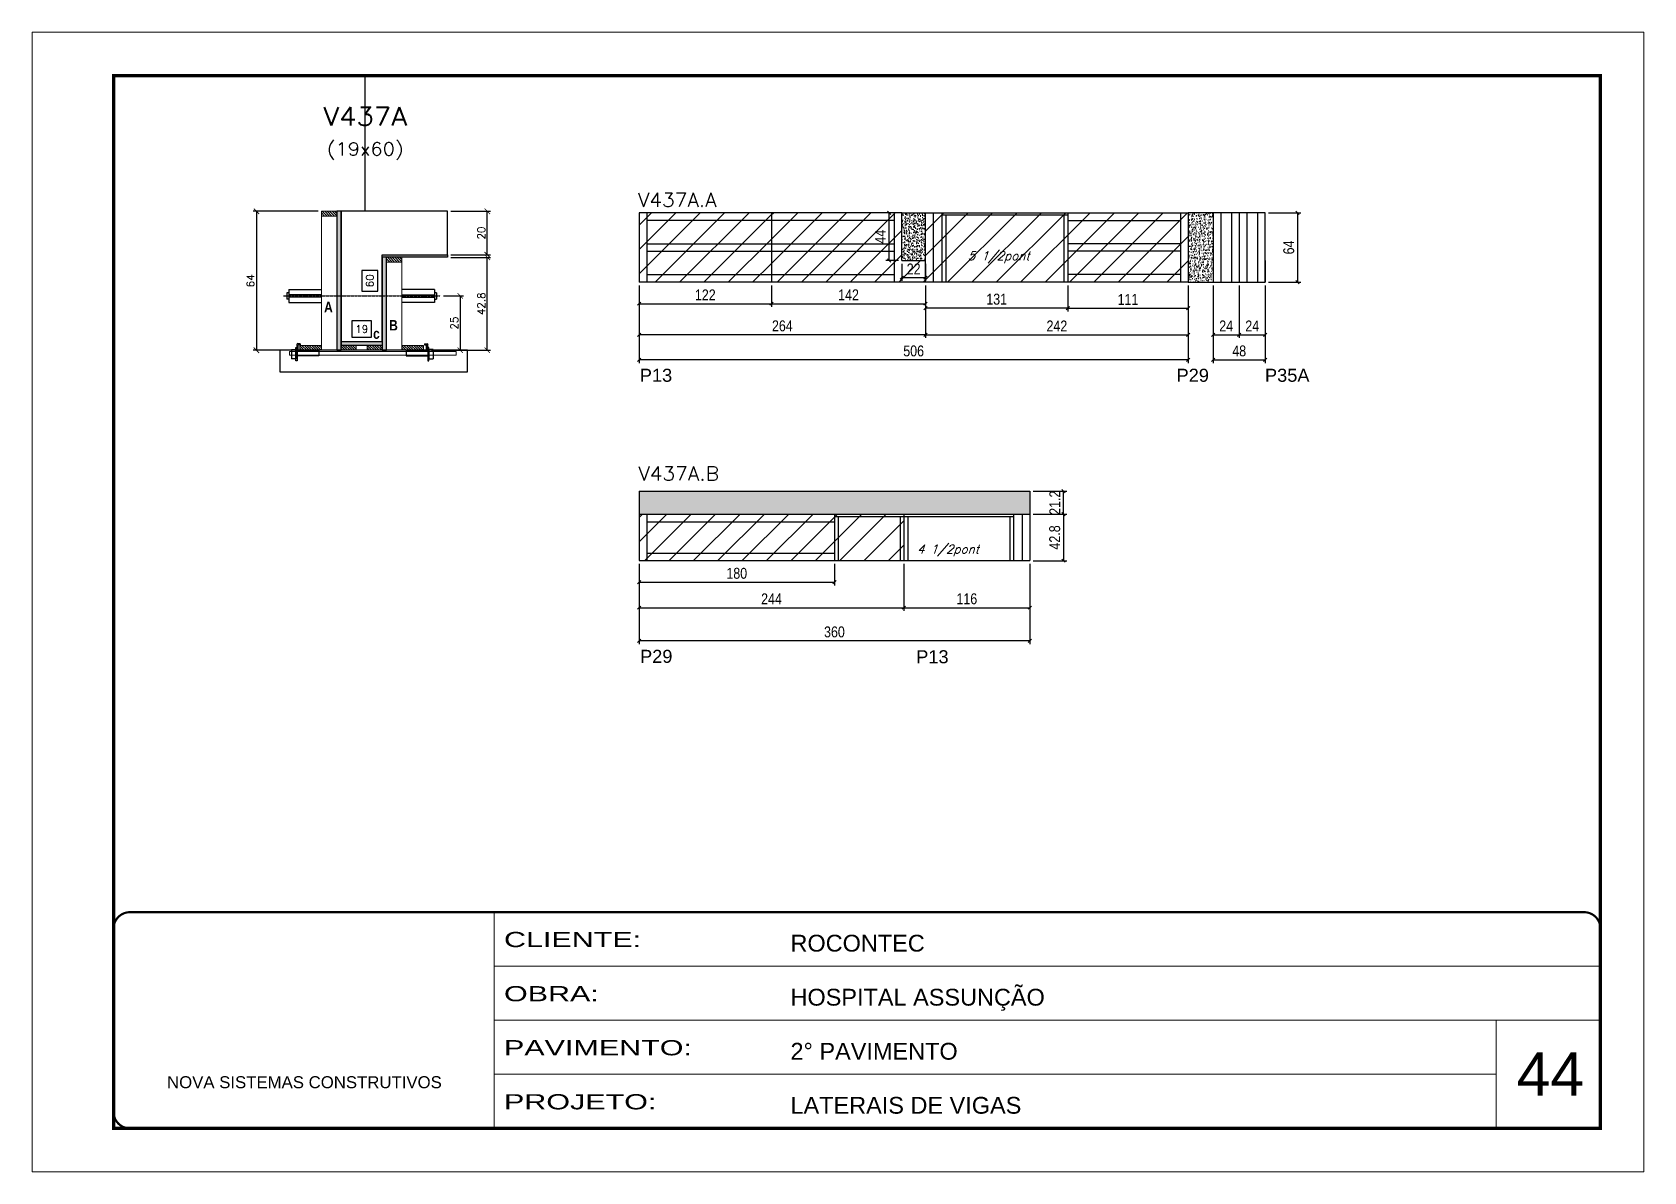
# Model space of a CAD drawing. Extents: x 137137 to 143418, y 10464 to 34486.
# Drawn here: x 141892 to 143377, y 21950 to 23000 of the extents above; entities that cross this region are included whole.
import ezdxf
from ezdxf.enums import TextEntityAlignment as Align

# ---------------------------------------------------------------- set-up
doc = ezdxf.new("R2010")
doc.units = 0
for name, pattern in [('CONTINUO', [0]), ('DASHED', [0.75, 0.5, -0.25]), ('HIDDEN', [0.375, 0.25, -0.125])]:
    doc.linetypes.add(name, pattern=pattern)
for name, color, linetype in [('5', 5, 'Continuous'), ('barrote', 251, 'Continuous'), ('COTA', 241, 'Continuous'), ('Cota Seção (2x)', 4, 'Continuous'), ('detalhes', 4, 'Continuous'), ('Painéis', 200, 'Continuous'), ('presilha', 1, 'Continuous'), ('Reaproveitamento', 251, 'Continuous'), ('SARR_2.2x7', 40, 'Continuous'), ('SARR_3.5x7', 81, 'Continuous'), ('TENSOR', 3, 'Continuous'), ('texto', 7, 'Continuous'), ('Texto de Titulo', 7, 'Continuous'), ('Texto Qtd Sarr', 242, 'Continuous')]:
    doc.layers.add(name, color=color, linetype=linetype)
for name, color, linetype, lineweight in [('CARIMBO', 255, 'Continuous', 9), ('CONCRETO', 251, 'Continuous', 25), ('Folhas', 255, 'Continuous', 9), ('Hachura', 251, 'Continuous', 9), ('Madeira', 126, 'Continuous', 18), ('SARRAFO DE PRESSAO', 251, 'DASHED', 9), ('SCO-___-LAJ', 2, 'Continuous', 0), ('Texto Seção', 7, 'Continuous', 15)]:
    doc.layers.add(name, color=color, linetype=linetype, lineweight=lineweight)
doc.styles.add('ARIAL', font='arial.ttf')
doc.styles.add('COTA TECNICA', font='techl___.ttf', dxfattribs={"height": 10})
doc.styles.add('REGUA-120', font='ROMANS.shx', dxfattribs={"height": 15})
doc.styles.add('Romans', font='romans.shx')
doc.styles.get("Standard").update_dxf_attribs({"font": 'arial.ttf'})
doc.styles.add('TECNICA', font='techb___.ttf', dxfattribs={"height": 10})
doc.styles.add('Tecnologia', font='')
doc.styles.get('Tecnologia').set_extended_font_data('Forgotten Futurist')
doc.dimstyles.new('Cota Seção (2x)', dxfattribs={"dimtxt": 7, "dimasz": 5, "dimexe": 3, "dimexo": 3, "dimgap": 2, "dimtad": 3, "dimdec": 1, "dimlfac": 0.5, "dimzin": 12, "dimdsep": 46, "dimtxsty": 'Romans', "dimblk": 'ARCHTICK', "dimcen": 0, "dimclrd": 4, "dimclre": 4, "dimclrt": 1, "dimadec": 1, "dimazin": 3, "dimtfac": 1, "dimtdec": 1, "dimtmove": 0, "dimatfit": 3, "dimldrblk": 'OBLIQUE', "dimfxl": 1, "dimtolj": 1, "dimtzin": 12, "dimarcsym": 0})
doc.dimstyles.new('Cota Seção interna', dxfattribs={"dimtxt": 7, "dimasz": 6, "dimexe": 0.18, "dimexo": 2, "dimgap": -4, "dimtad": 3, "dimdec": 1, "dimlfac": 0.5, "dimzin": 12, "dimdsep": 46, "dimtxsty": 'Romans', "dimblk": 'ARCHTICK', "dimcen": 0.09, "dimse1": 1, "dimse2": 1, "dimsd1": 1, "dimsd2": 1, "dimclrd": 180, "dimclre": 5, "dimclrt": 1, "dimadec": 0, "dimazin": 3, "dimtfac": 1, "dimtdec": 1, "dimtofl": 0, "dimtmove": 0, "dimatfit": 3, "dimldrblk": 'ARCHTICK', "dimfxl": 1, "dimtolj": 1, "dimtzin": 0, "dimarcsym": 0})
doc.dimstyles.new('PAINEL', dxfattribs={"dimtxt": 10, "dimasz": 3, "dimexe": 3, "dimexo": 3, "dimgap": 3, "dimtad": 1, "dimdec": 1, "dimzin": 12, "dimdsep": 46, "dimtxsty": 'COTA TECNICA', "dimblk1": 'OBLIQUE', "dimblk2": 'OBLIQUE', "dimsah": 1, "dimcen": 0.9, "dimclrd": 4, "dimclre": 4, "dimclrt": 240, "dimadec": 1, "dimazin": 3, "dimtfac": 1, "dimtdec": 1, "dimtmove": 0, "dimatfit": 3, "dimfxl": 1, "dimtolj": 1, "dimtzin": 12, "dimarcsym": 0})
pattern_1 = [(50, (8985.9093, -8276.7037), (5.46554007, -0.47817257), [0.5715, -6.2865]), (355, (8985.9093, -8276.7037), (-1.05730264, 5.73170536), [0.4572, -5.02921753]), (100.4514447, (8986.365, -8276.7435), (4.40823741, 5.25353256), [0.48570026, -5.34270734]), (46.1842, (8985.909, -8275.18), (8.13237123, -1.26126984), [0.85725, -9.42975]), (96.6355576, (8986.587, -8275.285), (7.122124, 7.42278374), [0.7285507, -8.01406824]), (351.184151, (8985.909, -8275.18), (7.122124, 7.42278374), [0.685799, -7.54379196]), (21, (8986.6713, -8275.5607), (4.54843174, -3.06795595), [0.5715, -6.2865]), (326, (8986.6713, -8275.5607), (1.85406085, 5.52563898), [0.4572, -5.0292]), (71.451445, (8987.0504, -8275.8163), (6.40249258, 2.45768307), [0.48570026, -5.34269813]), (37.5, (8985.9093, -8276.7037), (0.092658098, 2.536651166), [0, -4.96824, 0, -5.1054, 0, -5.04825]), (7.5, (8985.9093, -8276.7037), (2.004589875, 3.005417245), [0, -2.91084, 0, -4.85394, 0, -1.92405]), (327.5, (8984.21, -8276.7037), (4.067717855, -0.17186232), [0, -1.905, 0, -5.9436, 0, -7.8867]), (317.5, (8983.448, -8276.7037), (4.44387544, 0.76279473), [0, -2.4765, 0, -3.94716, 0, -5.6007])]
pattern_2 = [(45, (17635.263, -9272.935), (-11.2253202, 11.2253202), [])]

msp = doc.modelspace()

# ---------------------------------------------------------------- texts
at = {"layer": '5', "linetype": 'Continuous'}
for s, p in [('P13', (142452.16, 22677.93)), ('P29', (142946.77, 22677.93)), ('P35A', (143028.26, 22677.93)), ('P29', (142452.4, 22418.96)), ('P13', (142706.87, 22418.58))]:
    msp.add_text(s, height=12, rotation=359.99996, dxfattribs=at).set_placement(p)
at = {"layer": 'CARIMBO', "style": 'ARIAL'}
msp.add_text('44', height=40, dxfattribs=at).set_placement((143260.15, 22020.17))
at = {"layer": 'detalhes', "style": 'TECNICA'}
for s, p in [('A', (142161.26, 22742.06)), ('c', (142206.38, 22717.52)), ('B', (142221.22, 22725.21))]:
    msp.add_text(s, height=9.6, dxfattribs=at).set_placement(p)
at = {"layer": 'texto', "color": 2, "char_height": 8, "attachment_point": 5, "style": 'Romans'}
for s, insert in [('{\\Q19;\\C256;5 1/2pont}', (142782.85, 22792.71)), ('{\\Q19;\\C256;4 1/2pont}', (142736.14, 22522.47))]:
    msp.add_mtext(s, dxfattribs=dict(at, insert=insert))
at = {"layer": 'Texto Seção', "style": 'REGUA-120', "width": 1.05}
for s, p in [('V437A.A', (142450.39, 22839.01)), ('V437A.B', (142450.8, 22586.87))]:
    msp.add_text(s, height=13, dxfattribs=at).set_placement(p)

# ---------------------------------------------------------------- blocks, each defined once
blk = doc.blocks.new('9999999999')
at = {"color": 30, "linetype": 'CONTINUO'}
for p, q in [((98564.6, 34230.2), (98564.6, 34429.4)), ((98564.6, 34379.6), (99584, 34379.6)), ((98564.6, 34329.8), (99488, 34329.8)), ((99584, 34329.8), (99488, 34329.8)), ((99488, 34329.8), (99488, 34230.2)), ((98564.6, 34280), (99488, 34280))]:
    blk.add_line(p, q, dxfattribs=at)
at = {"color": 30, "linetype": 'CONTINUO', "const_width": 2}
blk.add_lwpolyline([(99584, 34230.2), (99584, 34414.4, 0.414214), (99569, 34429.4), (98229, 34429.4, 0.414214), (98214, 34414.4), (98214, 34245.2, 0.414214), (98229, 34230.2), (99584, 34230.2)], format="xyb", dxfattribs=at)
at = {"layer": 'Folhas'}
blk.add_lwpolyline([(98139, 34190.2), (99624, 34190.2), (99624, 35240.2), (98139, 35240.2)], close=True, dxfattribs=at)
at = {"layer": 'Folhas', "color": 30, "const_width": 3}
blk.add_lwpolyline([(98214, 34230.2), (99584, 34230.2), (99584, 35200.2), (98214, 35200.2)], close=True, dxfattribs=at)
at = {"color": 7, "linetype": 'Continuous', "ltscale": 5, "style": 'ARIAL'}
for s, height, p in [('ROCONTEC', 15.48, (98837.7, 34393.1)), ('HOSPITAL ASSUNÇÃO', 15.483, (98837.7, 34343.3)), ('2° PAVIMENTO', 15.483, (98837.7, 34293.5)), ('NOVA SISTEMAS CONSTRUTIVOS', 11.059, (98263.2, 34267.2)), ('LATERAIS DE VIGAS', 15.483, (98837.7, 34243.7))]:
    blk.add_text(s, height=height, dxfattribs=at).set_placement(p)
at = {"layer": 'Folhas', "color": 7, "style": 'Tecnologia', "width": 1.5}
for s, p in [('CLIENTE:', (98573.7, 34397.2)), ('OBRA:', (98573.7, 34347.3)), ('PAVIMENTO:', (98573.7, 34297.5)), ('PROJETO:', (98573.7, 34247.7))]:
    blk.add_text(s, height=14, dxfattribs=at).set_placement(p)
blk = doc.blocks.new('_Oblique')
at = {"color": 0, "linetype": 'ByBlock', "lineweight": -2}
blk.add_line((-0.5, -0.5), (0.5, 0.5), dxfattribs=at)
blk = doc.blocks.new('*D1517')
at = {"layer": 'COTA', "color": 4, "linetype": 'ByBlock', "lineweight": -2, "transparency": 16777216}
for p, q in [((142451.5, 22766.7), (142451.5, 22718.3)), ((142715.5, 22766.7), (142715.5, 22718.3)), ((142715.5, 22721.3), (142451.5, 22721.3))]:
    blk.add_line(p, q, dxfattribs=at)
at = {"layer": 'Defpoints', "color": 0, "linetype": 'ByBlock', "transparency": 16777216}
for p in [(142451.5, 22769.7), (142715.5, 22769.7), (142451.5, 22721.3)]:
    blk.add_point(p, dxfattribs=at)
at = {"layer": 'COTA', "color": 4, "linetype": 'ByBlock', "lineweight": -2, "transparency": 16777216, "xscale": 3, "yscale": 3, "zscale": 3, "rotation": 180}
blk.add_blockref('_Oblique', (142451.5, 22721.3), dxfattribs=at)
at = {"layer": 'COTA', "color": 4, "linetype": 'ByBlock', "lineweight": -2, "transparency": 16777216, "xscale": 3, "yscale": 3, "zscale": 3}
blk.add_blockref('_Oblique', (142715.5, 22721.3), dxfattribs=at)
at = {"layer": 'COTA', "color": 240, "linetype": 'ByBlock', "transparency": 16777216, "insert": (142583.5, 22729.4), "char_height": 10, "attachment_point": 5, "style": 'COTA TECNICA'}
blk.add_mtext('\\A1;264', dxfattribs=at)
blk = doc.blocks.new('*D1518')
at = {"layer": 'COTA', "color": 4, "linetype": 'ByBlock', "lineweight": -2, "transparency": 16777216}
for p, q in [((142715.5, 22766.7), (142715.5, 22718.3)), ((142957.5, 22766.7), (142957.5, 22718.3)), ((142715.5, 22721.3), (142957.5, 22721.3))]:
    blk.add_line(p, q, dxfattribs=at)
at = {"layer": 'Defpoints', "color": 0, "linetype": 'ByBlock', "transparency": 16777216}
for p in [(142715.5, 22769.7), (142957.5, 22769.7), (142957.5, 22721.3)]:
    blk.add_point(p, dxfattribs=at)
at = {"layer": 'COTA', "color": 4, "linetype": 'ByBlock', "lineweight": -2, "transparency": 16777216, "xscale": 3, "yscale": 3, "zscale": 3, "rotation": 180}
blk.add_blockref('_Oblique', (142715.5, 22721.3), dxfattribs=at)
at = {"layer": 'COTA', "color": 4, "linetype": 'ByBlock', "lineweight": -2, "transparency": 16777216, "xscale": 3, "yscale": 3, "zscale": 3}
blk.add_blockref('_Oblique', (142957.5, 22721.3), dxfattribs=at)
at = {"layer": 'COTA', "color": 240, "linetype": 'ByBlock', "transparency": 16777216, "insert": (142836.5, 22729.4), "char_height": 10, "attachment_point": 5, "style": 'COTA TECNICA'}
blk.add_mtext('\\A1;242', dxfattribs=at)
blk = doc.blocks.new('*D1519')
at = {"layer": 'COTA', "color": 4, "linetype": 'ByBlock', "lineweight": -2, "transparency": 16777216}
for p, q in [((142980.5, 22766.7), (142980.5, 22695.2)), ((143028.5, 22766.7), (143028.5, 22695.2)), ((142980.5, 22698.2), (143028.5, 22698.2))]:
    blk.add_line(p, q, dxfattribs=at)
at = {"layer": 'Defpoints', "color": 0, "linetype": 'ByBlock', "transparency": 16777216}
for p in [(142980.5, 22769.7), (143028.5, 22769.7), (143028.5, 22698.2)]:
    blk.add_point(p, dxfattribs=at)
at = {"layer": 'COTA', "color": 4, "linetype": 'ByBlock', "lineweight": -2, "transparency": 16777216, "xscale": 3, "yscale": 3, "zscale": 3, "rotation": 180}
blk.add_blockref('_Oblique', (142980.5, 22698.2), dxfattribs=at)
at = {"layer": 'COTA', "color": 4, "linetype": 'ByBlock', "lineweight": -2, "transparency": 16777216, "xscale": 3, "yscale": 3, "zscale": 3}
blk.add_blockref('_Oblique', (143028.5, 22698.2), dxfattribs=at)
at = {"layer": 'COTA', "color": 240, "linetype": 'ByBlock', "transparency": 16777216, "insert": (143004.5, 22706.3), "char_height": 10, "attachment_point": 5, "style": 'COTA TECNICA'}
blk.add_mtext('\\A1;48', dxfattribs=at)
blk = doc.blocks.new('*D1520')
at = {"layer": 'COTA', "color": 4, "linetype": 'ByBlock', "lineweight": -2, "transparency": 16777216}
for p, q in [((142451.5, 22766.7), (142451.5, 22746.9)), ((142573.5, 22766.7), (142573.5, 22746.9)), ((142451.5, 22749.9), (142573.5, 22749.9))]:
    blk.add_line(p, q, dxfattribs=at)
at = {"layer": 'Defpoints', "color": 0, "linetype": 'ByBlock', "transparency": 16777216}
for p in [(142451.5, 22769.7), (142573.5, 22769.7), (142573.5, 22749.9)]:
    blk.add_point(p, dxfattribs=at)
at = {"layer": 'COTA', "color": 4, "linetype": 'ByBlock', "lineweight": -2, "transparency": 16777216, "xscale": 3, "yscale": 3, "zscale": 3, "rotation": 180}
blk.add_blockref('_Oblique', (142451.5, 22749.9), dxfattribs=at)
at = {"layer": 'COTA', "color": 4, "linetype": 'ByBlock', "lineweight": -2, "transparency": 16777216, "xscale": 3, "yscale": 3, "zscale": 3}
blk.add_blockref('_Oblique', (142573.5, 22749.9), dxfattribs=at)
at = {"layer": 'COTA', "color": 240, "linetype": 'ByBlock', "transparency": 16777216, "insert": (142512.5, 22758), "char_height": 10, "attachment_point": 5, "style": 'COTA TECNICA'}
blk.add_mtext('\\A1;122', dxfattribs=at)
blk = doc.blocks.new('*D1521')
at = {"layer": 'COTA', "color": 4, "linetype": 'ByBlock', "lineweight": -2, "transparency": 16777216}
for p, q in [((142573.5, 22766.7), (142573.5, 22746.9)), ((142715.5, 22766.7), (142715.5, 22746.9)), ((142573.5, 22749.9), (142715.5, 22749.9))]:
    blk.add_line(p, q, dxfattribs=at)
at = {"layer": 'Defpoints', "color": 0, "linetype": 'ByBlock', "transparency": 16777216}
for p in [(142573.5, 22769.7), (142715.5, 22769.7), (142715.5, 22749.9)]:
    blk.add_point(p, dxfattribs=at)
at = {"layer": 'COTA', "color": 4, "linetype": 'ByBlock', "lineweight": -2, "transparency": 16777216, "xscale": 3, "yscale": 3, "zscale": 3, "rotation": 180}
blk.add_blockref('_Oblique', (142573.5, 22749.9), dxfattribs=at)
at = {"layer": 'COTA', "color": 4, "linetype": 'ByBlock', "lineweight": -2, "transparency": 16777216, "xscale": 3, "yscale": 3, "zscale": 3}
blk.add_blockref('_Oblique', (142715.5, 22749.9), dxfattribs=at)
at = {"layer": 'COTA', "color": 240, "linetype": 'ByBlock', "transparency": 16777216, "insert": (142644.5, 22758), "char_height": 10, "attachment_point": 5, "style": 'COTA TECNICA'}
blk.add_mtext('\\A1;142', dxfattribs=at)
blk = doc.blocks.new('*D1522')
at = {"layer": 'COTA', "color": 4, "linetype": 'ByBlock', "lineweight": -2, "transparency": 16777216}
for p, q in [((142846.5, 22766.7), (142846.5, 22742.8)), ((142957.5, 22766.7), (142957.5, 22742.8)), ((142846.5, 22745.8), (142957.5, 22745.8))]:
    blk.add_line(p, q, dxfattribs=at)
at = {"layer": 'Defpoints', "color": 0, "linetype": 'ByBlock', "transparency": 16777216}
for p in [(142846.5, 22769.7), (142957.5, 22769.7), (142957.5, 22745.8)]:
    blk.add_point(p, dxfattribs=at)
at = {"layer": 'COTA', "color": 4, "linetype": 'ByBlock', "lineweight": -2, "transparency": 16777216, "xscale": 3, "yscale": 3, "zscale": 3, "rotation": 180}
blk.add_blockref('_Oblique', (142846.5, 22745.8), dxfattribs=at)
at = {"layer": 'COTA', "color": 4, "linetype": 'ByBlock', "lineweight": -2, "transparency": 16777216, "xscale": 3, "yscale": 3, "zscale": 3}
blk.add_blockref('_Oblique', (142957.5, 22745.8), dxfattribs=at)
at = {"layer": 'COTA', "color": 240, "linetype": 'ByBlock', "transparency": 16777216, "insert": (142902, 22753.8), "char_height": 10, "attachment_point": 5, "style": 'COTA TECNICA'}
blk.add_mtext('\\A1;111', dxfattribs=at)
blk = doc.blocks.new('*D1523')
at = {"layer": 'COTA', "color": 4, "linetype": 'ByBlock', "lineweight": -2, "transparency": 16777216}
for p, q in [((142715.5, 22766.7), (142715.5, 22742.8)), ((142846.5, 22766.7), (142846.5, 22742.8)), ((142846.5, 22745.8), (142715.5, 22745.8))]:
    blk.add_line(p, q, dxfattribs=at)
at = {"layer": 'Defpoints', "color": 0, "linetype": 'ByBlock', "transparency": 16777216}
for p in [(142715.5, 22769.7), (142846.5, 22769.7), (142715.5, 22745.8)]:
    blk.add_point(p, dxfattribs=at)
at = {"layer": 'COTA', "color": 4, "linetype": 'ByBlock', "lineweight": -2, "transparency": 16777216, "xscale": 3, "yscale": 3, "zscale": 3, "rotation": 180}
blk.add_blockref('_Oblique', (142715.5, 22745.8), dxfattribs=at)
at = {"layer": 'COTA', "color": 4, "linetype": 'ByBlock', "lineweight": -2, "transparency": 16777216, "xscale": 3, "yscale": 3, "zscale": 3}
blk.add_blockref('_Oblique', (142846.5, 22745.8), dxfattribs=at)
at = {"layer": 'COTA', "color": 240, "linetype": 'ByBlock', "transparency": 16777216, "insert": (142781, 22754), "char_height": 10, "attachment_point": 5, "style": 'COTA TECNICA'}
blk.add_mtext('\\A1;131', dxfattribs=at)
blk = doc.blocks.new('*D1729')
at = {"layer": 'COTA', "color": 4, "linetype": 'ByBlock', "lineweight": -2, "transparency": 16777216}
for p, q in [((142693.5, 22786.7), (142693.5, 22770.9)), ((142715.5, 22786.7), (142715.5, 22770.9)), ((142693.5, 22773.9), (142715.5, 22773.9))]:
    blk.add_line(p, q, dxfattribs=at)
at = {"layer": 'Defpoints', "color": 0, "linetype": 'ByBlock', "transparency": 16777216}
for p in [(142693.5, 22789.7), (142715.5, 22789.7), (142715.5, 22773.9)]:
    blk.add_point(p, dxfattribs=at)
at = {"layer": 'COTA', "color": 4, "linetype": 'ByBlock', "lineweight": -2, "transparency": 16777216, "xscale": 3, "yscale": 3, "zscale": 3, "rotation": 180}
blk.add_blockref('_Oblique', (142693.5, 22773.9), dxfattribs=at)
at = {"layer": 'COTA', "color": 4, "linetype": 'ByBlock', "lineweight": -2, "transparency": 16777216, "xscale": 3, "yscale": 3, "zscale": 3}
blk.add_blockref('_Oblique', (142715.5, 22773.9), dxfattribs=at)
at = {"layer": 'COTA', "color": 240, "linetype": 'ByBlock', "transparency": 16777216, "insert": (142704.5, 22781.9), "char_height": 10, "attachment_point": 5, "style": 'COTA TECNICA'}
blk.add_mtext('\\A1;22', dxfattribs=at)
blk = doc.blocks.new('*D1730')
at = {"layer": 'COTA', "color": 4, "linetype": 'ByBlock', "lineweight": -2, "transparency": 16777216}
for p, q in [((142690.5, 22833.7), (142678.9, 22833.7)), ((142681.9, 22789.7), (142681.9, 22833.7)), ((142690.5, 22789.7), (142678.9, 22789.7))]:
    blk.add_line(p, q, dxfattribs=at)
at = {"layer": 'Defpoints', "color": 0, "linetype": 'ByBlock', "transparency": 16777216}
for p in [(142681.9, 22833.7), (142693.5, 22833.7), (142693.5, 22789.7)]:
    blk.add_point(p, dxfattribs=at)
at = {"layer": 'COTA', "color": 4, "linetype": 'ByBlock', "lineweight": -2, "transparency": 16777216, "xscale": 3, "yscale": 3, "zscale": 3}
for p, rotation in [((142681.9, 22833.7), 90), ((142681.9, 22789.7), 270)]:
    blk.add_blockref('_Oblique', p, dxfattribs=dict(at, rotation=rotation))
at = {"layer": 'COTA', "color": 240, "linetype": 'ByBlock', "transparency": 16777216, "insert": (142673.8, 22811.7), "char_height": 10, "attachment_point": 5, "rotation": 90, "style": 'COTA TECNICA'}
blk.add_mtext('\\A1;44', dxfattribs=at)
blk = doc.blocks.new('titulo1')
at = {"layer": 'Defpoints', "color": 252, "linetype": 'HIDDEN', "ltscale": 2}
blk.add_line((0, 0), (0, 125), dxfattribs=at)
at = {"layer": 'Defpoints', "style": 'Romans', "oblique": 15}
blk.add_attdef('FOLHA', text='', height=10, dxfattribs=at).set_placement((0, 15.6), align=Align.MIDDLE_CENTER)
at = {"layer": 'Texto Qtd Sarr', "color": 3, "style": 'Romans', "oblique": 15}
for tag, height, p in [('TITULO', 17, (0, 71.4)), ('SEÇÃO', 12, (0, 41.5))]:
    blk.add_attdef(tag, text='', height=height, dxfattribs=at).set_placement(p, align=Align.MIDDLE_CENTER)
blk = doc.blocks.new('_ArchTick')
at = {"color": 0, "linetype": 'ByBlock', "const_width": 0.15}
blk.add_lwpolyline([(-0.5, -0.5), (0.5, 0.5)], dxfattribs=at)
blk = doc.blocks.new('*D1524')
at = {"layer": 'COTA', "color": 4, "lineweight": -2, "transparency": 16777216}
for p, q in [((142277.9, 22792.6), (142314.6, 22792.6)), ((142311.6, 22707), (142311.6, 22792.6)), ((142260.3, 22707), (142314.6, 22707))]:
    blk.add_line(p, q, dxfattribs=at)
at = {"layer": 'Defpoints', "color": 0, "transparency": 16777216}
for p in [(142274.9, 22792.6), (142311.6, 22792.6), (142257.3, 22707)]:
    blk.add_point(p, dxfattribs=at)
at = {"layer": 'COTA', "color": 4, "lineweight": -2, "transparency": 16777216, "xscale": 5, "yscale": 5, "zscale": 5}
for p, rotation in [((142311.6, 22792.6), 90), ((142311.6, 22707), 270)]:
    blk.add_blockref('_ArchTick', p, dxfattribs=dict(at, rotation=rotation))
at = {"layer": 'COTA', "color": 1, "transparency": 16777216, "insert": (142306.1, 22749.8), "char_height": 7, "attachment_point": 5, "rotation": 90, "style": 'Romans'}
blk.add_mtext('\\A1;42.8', dxfattribs=at)
blk = doc.blocks.new('*D1525')
at = {"layer": 'COTA', "color": 4, "lineweight": -2, "transparency": 16777216}
for p, q in [((142277.9, 22835), (142314.6, 22835)), ((142311.6, 22795), (142311.6, 22835)), ((142277.9, 22795), (142314.6, 22795))]:
    blk.add_line(p, q, dxfattribs=at)
at = {"layer": 'Defpoints', "color": 0, "transparency": 16777216}
for p in [(142274.9, 22835), (142311.6, 22835), (142274.9, 22795)]:
    blk.add_point(p, dxfattribs=at)
at = {"layer": 'COTA', "color": 4, "lineweight": -2, "transparency": 16777216, "xscale": 5, "yscale": 5, "zscale": 5}
for p, rotation in [((142311.6, 22835), 90), ((142311.6, 22795), 270)]:
    blk.add_blockref('_ArchTick', p, dxfattribs=dict(at, rotation=rotation))
at = {"layer": 'COTA', "color": 1, "transparency": 16777216, "insert": (142306.1, 22815), "char_height": 7, "attachment_point": 5, "rotation": 90, "style": 'Romans'}
blk.add_mtext('\\A1;20', dxfattribs=at)
blk = doc.blocks.new('*D1526')
at = {"layer": 'Cota Seção (2x)', "color": 180, "lineweight": -2, "transparency": 16777216}
for p, q in [((142210.9, 22780.5), (142195.9, 22780.5)), ((142195.9, 22780.5), (142195.9, 22761.5)), ((142210.9, 22761.5), (142210.9, 22780.5)), ((142195.9, 22761.5), (142210.9, 22761.5))]:
    blk.add_line(p, q, dxfattribs=at)
at = {"layer": 'Defpoints', "color": 0, "transparency": 16777216}
for p in [(142214.9, 22835), (142214.9, 22835), (142214.9, 22715)]:
    blk.add_point(p, dxfattribs=at)
at = {"layer": 'Cota Seção (2x)', "color": 1, "transparency": 16777216, "insert": (142203.4, 22771), "char_height": 7, "attachment_point": 5, "rotation": 90, "style": 'Romans'}
blk.add_mtext('\\A1;60', dxfattribs=at)
blk = doc.blocks.new('PRESILHA METÁLICA 1')
at = {"layer": 'presilha'}
for p, q in [((0, 13), (6, 13)), ((0, 13), (0, 0)), ((6, 0), (0, 0)), ((6, 15.5), (7.5, 15.5)), ((6, -2.5), (6, 15.5)), ((6, 13), (6, 0)), ((7.5, 10.6), (7.5, 19.9)), ((7.5, 15.5), (7.5, -2.5)), ((37.5, 4.1), (7.5, 4.1)), ((12, 21), (8.6, 21)), ((9, 11.6), (9, 18.9)), ((12, 19.5), (9.6, 19.5)), ((37.5, 11), (9.6, 11)), ((12, 21), (12, 19.5)), ((37.5, 11), (37.5, 4.1)), ((7.5, -2.5), (6, -2.5))]:
    blk.add_line(p, q, dxfattribs=at)
for centre, radius, start, end in [((8.6, 19.9), 1.14, 90, 180), ((9.6, 18.9), 0.57, 90, 180), ((9.6, 11.6), 0.57, 180, 270)]:
    blk.add_arc(centre, radius, start, end, dxfattribs=at)
blk = doc.blocks.new('*D1502')
at = {"layer": 'Cota Seção (2x)', "color": 180, "lineweight": -2, "transparency": 16777216}
for p, q in [((142204.9, 22734), (142186.9, 22734)), ((142186.9, 22734), (142186.9, 22719)), ((142204.9, 22719), (142204.9, 22734)), ((142186.9, 22719), (142204.9, 22719))]:
    blk.add_line(p, q, dxfattribs=at)
at = {"layer": 'Defpoints', "color": 0, "transparency": 16777216}
for p in [(142176.9, 22707), (142214.9, 22715), (142214.9, 22707)]:
    blk.add_point(p, dxfattribs=at)
at = {"layer": 'Cota Seção (2x)', "color": 1, "transparency": 16777216, "insert": (142195.9, 22726.5), "char_height": 7, "attachment_point": 5, "style": 'Romans'}
blk.add_mtext('\\A1;19', dxfattribs=at)
blk = doc.blocks.new('*D1503')
at = {"layer": 'COTA', "color": 4, "lineweight": -2, "transparency": 16777216}
for p, q in [((142155.9, 22835), (142095.9, 22835)), ((142098.9, 22835), (142098.9, 22707)), ((142155.9, 22707), (142095.9, 22707))]:
    blk.add_line(p, q, dxfattribs=at)
at = {"layer": 'Defpoints', "color": 0, "transparency": 16777216}
for p in [(142158.9, 22835), (142098.9, 22707), (142158.9, 22707)]:
    blk.add_point(p, dxfattribs=at)
at = {"layer": 'COTA', "color": 4, "lineweight": -2, "transparency": 16777216, "xscale": 5, "yscale": 5, "zscale": 5}
for p, rotation in [((142098.9, 22835), 90), ((142098.9, 22707), 270)]:
    blk.add_blockref('_ArchTick', p, dxfattribs=dict(at, rotation=rotation))
at = {"layer": 'COTA', "color": 1, "transparency": 16777216, "insert": (142093.4, 22771), "char_height": 7, "attachment_point": 5, "rotation": 90, "style": 'Romans'}
blk.add_mtext('\\A1;64', dxfattribs=at)
blk = doc.blocks.new('*D1504')
at = {"layer": 'COTA', "color": 4, "lineweight": -2, "transparency": 16777216}
for p, q in [((142271.2, 22757), (142289.7, 22757)), ((142286.7, 22757), (142286.7, 22707)), ((142271.2, 22707), (142289.7, 22707))]:
    blk.add_line(p, q, dxfattribs=at)
at = {"layer": 'Defpoints', "color": 0, "transparency": 16777216}
for p in [(142268.2, 22757), (142268.2, 22707), (142286.7, 22707)]:
    blk.add_point(p, dxfattribs=at)
at = {"layer": 'COTA', "color": 4, "lineweight": -2, "transparency": 16777216, "xscale": 5, "yscale": 5, "zscale": 5}
for p, rotation in [((142286.7, 22757), 90), ((142286.7, 22707), 270)]:
    blk.add_blockref('_ArchTick', p, dxfattribs=dict(at, rotation=rotation))
at = {"layer": 'COTA', "color": 1, "transparency": 16777216, "insert": (142281.2, 22732), "char_height": 7, "attachment_point": 5, "rotation": 90, "style": 'Romans'}
blk.add_mtext('\\A1;25', dxfattribs=at)
blk = doc.blocks.new('*D1731')
at = {"layer": 'COTA', "color": 4, "lineweight": -2, "transparency": 16777216}
for p, q in [((142451.5, 22510.1), (142451.5, 22436.2)), ((142811.5, 22510.1), (142811.5, 22436.2)), ((142811.5, 22439.2), (142451.5, 22439.2))]:
    blk.add_line(p, q, dxfattribs=at)
at = {"layer": 'Defpoints', "color": 0, "transparency": 16777216}
for p in [(142451.5, 22513.1), (142811.5, 22513.1), (142451.5, 22439.2)]:
    blk.add_point(p, dxfattribs=at)
at = {"layer": 'COTA', "color": 4, "lineweight": -2, "transparency": 16777216, "xscale": 3, "yscale": 3, "zscale": 3, "rotation": 180}
blk.add_blockref('_Oblique', (142451.5, 22439.2), dxfattribs=at)
at = {"layer": 'COTA', "color": 4, "lineweight": -2, "transparency": 16777216, "xscale": 3, "yscale": 3, "zscale": 3}
blk.add_blockref('_Oblique', (142811.5, 22439.2), dxfattribs=at)
at = {"layer": 'COTA', "color": 240, "transparency": 16777216, "insert": (142631.5, 22447.4), "char_height": 10, "attachment_point": 5, "style": 'COTA TECNICA'}
blk.add_mtext('\\A1;360', dxfattribs=at)
blk = doc.blocks.new('*D1732')
at = {"layer": 'COTA', "color": 4, "lineweight": -2, "transparency": 16777216}
for p, q in [((142451.5, 22510.1), (142451.5, 22466.8)), ((142695.5, 22510.1), (142695.5, 22466.8)), ((142451.5, 22469.8), (142695.5, 22469.8))]:
    blk.add_line(p, q, dxfattribs=at)
at = {"layer": 'Defpoints', "color": 0, "transparency": 16777216}
for p in [(142451.5, 22513.1), (142695.5, 22513.1), (142695.5, 22469.8)]:
    blk.add_point(p, dxfattribs=at)
at = {"layer": 'COTA', "color": 4, "lineweight": -2, "transparency": 16777216, "xscale": 3, "yscale": 3, "zscale": 3, "rotation": 180}
blk.add_blockref('_Oblique', (142451.5, 22469.8), dxfattribs=at)
at = {"layer": 'COTA', "color": 4, "lineweight": -2, "transparency": 16777216, "xscale": 3, "yscale": 3, "zscale": 3}
blk.add_blockref('_Oblique', (142695.5, 22469.8), dxfattribs=at)
at = {"layer": 'COTA', "color": 240, "transparency": 16777216, "insert": (142573.5, 22477.9), "char_height": 10, "attachment_point": 5, "style": 'COTA TECNICA'}
blk.add_mtext('\\A1;244', dxfattribs=at)
blk = doc.blocks.new('*D1733')
at = {"layer": 'COTA', "color": 4, "lineweight": -2, "transparency": 16777216}
for p, q in [((142695.5, 22510.1), (142695.5, 22466.8)), ((142811.5, 22510.1), (142811.5, 22466.8)), ((142695.5, 22469.8), (142811.5, 22469.8))]:
    blk.add_line(p, q, dxfattribs=at)
at = {"layer": 'Defpoints', "color": 0, "transparency": 16777216}
for p in [(142695.5, 22513.1), (142811.5, 22513.1), (142811.5, 22469.8)]:
    blk.add_point(p, dxfattribs=at)
at = {"layer": 'COTA', "color": 4, "lineweight": -2, "transparency": 16777216, "xscale": 3, "yscale": 3, "zscale": 3, "rotation": 180}
blk.add_blockref('_Oblique', (142695.5, 22469.8), dxfattribs=at)
at = {"layer": 'COTA', "color": 4, "lineweight": -2, "transparency": 16777216, "xscale": 3, "yscale": 3, "zscale": 3}
blk.add_blockref('_Oblique', (142811.5, 22469.8), dxfattribs=at)
at = {"layer": 'COTA', "color": 240, "transparency": 16777216, "insert": (142753.5, 22477.9), "char_height": 10, "attachment_point": 5, "style": 'COTA TECNICA'}
blk.add_mtext('\\A1;116', dxfattribs=at)
blk = doc.blocks.new('*D1734')
at = {"layer": 'COTA', "color": 4, "lineweight": -2, "transparency": 16777216}
for p, q in [((142814.5, 22555.9), (142845.6, 22555.9)), ((142842.6, 22555.9), (142842.6, 22513.1)), ((142814.5, 22513.1), (142845.6, 22513.1))]:
    blk.add_line(p, q, dxfattribs=at)
at = {"layer": 'Defpoints', "color": 0, "transparency": 16777216}
for p in [(142811.5, 22555.9), (142811.5, 22513.1), (142842.6, 22513.1)]:
    blk.add_point(p, dxfattribs=at)
at = {"layer": 'COTA', "color": 4, "lineweight": -2, "transparency": 16777216, "xscale": 3, "yscale": 3, "zscale": 3}
for p, rotation in [((142842.6, 22555.9), 90), ((142842.6, 22513.1), 270)]:
    blk.add_blockref('_Oblique', p, dxfattribs=dict(at, rotation=rotation))
at = {"layer": 'COTA', "color": 240, "transparency": 16777216, "insert": (142834.5, 22534.5), "char_height": 10, "attachment_point": 5, "rotation": 90, "style": 'COTA TECNICA'}
blk.add_mtext('\\A1;42.8', dxfattribs=at)
blk = doc.blocks.new('*D1735')
at = {"layer": 'COTA', "color": 4, "lineweight": -2, "transparency": 16777216}
for p, q in [((142814.5, 22577.1), (142845.6, 22577.1)), ((142842.6, 22555.9), (142842.6, 22577.1)), ((142814.5, 22555.9), (142845.6, 22555.9))]:
    blk.add_line(p, q, dxfattribs=at)
at = {"layer": 'Defpoints', "color": 0, "transparency": 16777216}
for p in [(142811.5, 22577.1), (142842.6, 22577.1), (142811.5, 22555.9)]:
    blk.add_point(p, dxfattribs=at)
at = {"layer": 'COTA', "color": 4, "lineweight": -2, "transparency": 16777216, "xscale": 3, "yscale": 3, "zscale": 3}
for p, rotation in [((142842.6, 22577.1), 90), ((142842.6, 22555.9), 270)]:
    blk.add_blockref('_Oblique', p, dxfattribs=dict(at, rotation=rotation))
at = {"layer": 'COTA', "color": 240, "transparency": 16777216, "insert": (142834.6, 22566.5), "char_height": 10, "attachment_point": 5, "rotation": 90, "style": 'COTA TECNICA'}
blk.add_mtext('\\A1;21.2', dxfattribs=at)
blk = doc.blocks.new('*D1736')
at = {"layer": 'COTA', "color": 4, "lineweight": -2, "transparency": 16777216}
for p, q in [((142451.5, 22510.1), (142451.5, 22490.2)), ((142631.5, 22510.1), (142631.5, 22490.2)), ((142451.5, 22493.2), (142631.5, 22493.2))]:
    blk.add_line(p, q, dxfattribs=at)
at = {"layer": 'Defpoints', "color": 0, "transparency": 16777216}
for p in [(142451.5, 22513.1), (142631.5, 22513.1), (142631.5, 22493.2)]:
    blk.add_point(p, dxfattribs=at)
at = {"layer": 'COTA', "color": 4, "lineweight": -2, "transparency": 16777216, "xscale": 3, "yscale": 3, "zscale": 3, "rotation": 180}
blk.add_blockref('_Oblique', (142451.5, 22493.2), dxfattribs=at)
at = {"layer": 'COTA', "color": 4, "lineweight": -2, "transparency": 16777216, "xscale": 3, "yscale": 3, "zscale": 3}
blk.add_blockref('_Oblique', (142631.5, 22493.2), dxfattribs=at)
at = {"layer": 'COTA', "color": 240, "transparency": 16777216, "insert": (142541.5, 22501.4), "char_height": 10, "attachment_point": 5, "style": 'COTA TECNICA'}
blk.add_mtext('\\A1;180', dxfattribs=at)
blk = doc.blocks.new('*D1737')
at = {"layer": 'COTA', "color": 4, "lineweight": -2, "ltscale": 25, "transparency": 16777216}
for p, q in [((142451.5, 22766.7), (142451.5, 22695.2)), ((142957.5, 22766.7), (142957.5, 22695.2)), ((142957.5, 22698.2), (142451.5, 22698.2))]:
    blk.add_line(p, q, dxfattribs=at)
at = {"layer": 'Defpoints', "color": 0, "ltscale": 25, "transparency": 16777216}
for p in [(142451.5, 22769.7), (142957.5, 22769.7), (142451.5, 22698.2)]:
    blk.add_point(p, dxfattribs=at)
at = {"layer": 'COTA', "color": 4, "lineweight": -2, "ltscale": 25, "transparency": 16777216, "xscale": 3, "yscale": 3, "zscale": 3, "rotation": 180}
blk.add_blockref('_Oblique', (142451.5, 22698.2), dxfattribs=at)
at = {"layer": 'COTA', "color": 4, "lineweight": -2, "ltscale": 25, "transparency": 16777216, "xscale": 3, "yscale": 3, "zscale": 3}
blk.add_blockref('_Oblique', (142957.5, 22698.2), dxfattribs=at)
at = {"layer": 'COTA', "color": 240, "ltscale": 25, "transparency": 16777216, "insert": (142704.5, 22706.3), "char_height": 10, "attachment_point": 5, "style": 'COTA TECNICA'}
blk.add_mtext('\\A1;506', dxfattribs=at)
blk = doc.blocks.new('*D1738')
at = {"layer": 'COTA', "color": 4, "lineweight": -2, "ltscale": 25, "transparency": 16777216}
for p, q in [((143031.5, 22833.7), (143061.3, 22833.7)), ((143058.3, 22833.7), (143058.3, 22769.7)), ((143031.5, 22769.7), (143061.3, 22769.7))]:
    blk.add_line(p, q, dxfattribs=at)
at = {"layer": 'Defpoints', "color": 0, "ltscale": 25, "transparency": 16777216}
for p in [(143028.5, 22833.7), (143028.5, 22769.7), (143058.3, 22769.7)]:
    blk.add_point(p, dxfattribs=at)
at = {"layer": 'COTA', "color": 4, "lineweight": -2, "ltscale": 25, "transparency": 16777216, "xscale": 3, "yscale": 3, "zscale": 3}
for p, rotation in [((143058.3, 22833.7), 90), ((143058.3, 22769.7), 270)]:
    blk.add_blockref('_Oblique', p, dxfattribs=dict(at, rotation=rotation))
at = {"layer": 'COTA', "color": 240, "ltscale": 25, "transparency": 16777216, "insert": (143050.2, 22801.7), "char_height": 10, "attachment_point": 5, "rotation": 90, "style": 'COTA TECNICA'}
blk.add_mtext('\\A1;64', dxfattribs=at)
blk = doc.blocks.new('*D1739')
at = {"layer": 'COTA', "color": 4, "lineweight": -2, "ltscale": 25, "transparency": 16777216}
for p, q in [((142980.5, 22766.7), (142980.5, 22718.3)), ((143004.5, 22766.7), (143004.5, 22718.3)), ((142980.5, 22721.3), (143004.5, 22721.3))]:
    blk.add_line(p, q, dxfattribs=at)
at = {"layer": 'Defpoints', "color": 0, "ltscale": 25, "transparency": 16777216}
for p in [(142980.5, 22769.7), (143004.5, 22769.7), (143004.5, 22721.3)]:
    blk.add_point(p, dxfattribs=at)
at = {"layer": 'COTA', "color": 4, "lineweight": -2, "ltscale": 25, "transparency": 16777216, "xscale": 3, "yscale": 3, "zscale": 3, "rotation": 180}
blk.add_blockref('_Oblique', (142980.5, 22721.3), dxfattribs=at)
at = {"layer": 'COTA', "color": 4, "lineweight": -2, "ltscale": 25, "transparency": 16777216, "xscale": 3, "yscale": 3, "zscale": 3}
blk.add_blockref('_Oblique', (143004.5, 22721.3), dxfattribs=at)
at = {"layer": 'COTA', "color": 240, "ltscale": 25, "transparency": 16777216, "insert": (142992.5, 22729.4), "char_height": 10, "attachment_point": 5, "style": 'COTA TECNICA'}
blk.add_mtext('\\A1;24', dxfattribs=at)
blk = doc.blocks.new('*D1740')
at = {"layer": 'COTA', "color": 4, "lineweight": -2, "ltscale": 25, "transparency": 16777216}
for p, q in [((143004.5, 22766.7), (143004.5, 22718.3)), ((143028.5, 22766.7), (143028.5, 22718.3)), ((143004.5, 22721.3), (143028.5, 22721.3))]:
    blk.add_line(p, q, dxfattribs=at)
at = {"layer": 'Defpoints', "color": 0, "ltscale": 25, "transparency": 16777216}
for p in [(143004.5, 22769.7), (143028.5, 22769.7), (143028.5, 22721.3)]:
    blk.add_point(p, dxfattribs=at)
at = {"layer": 'COTA', "color": 4, "lineweight": -2, "ltscale": 25, "transparency": 16777216, "xscale": 3, "yscale": 3, "zscale": 3, "rotation": 180}
blk.add_blockref('_Oblique', (143004.5, 22721.3), dxfattribs=at)
at = {"layer": 'COTA', "color": 4, "lineweight": -2, "ltscale": 25, "transparency": 16777216, "xscale": 3, "yscale": 3, "zscale": 3}
blk.add_blockref('_Oblique', (143028.5, 22721.3), dxfattribs=at)
at = {"layer": 'COTA', "color": 240, "ltscale": 25, "transparency": 16777216, "insert": (143016.5, 22729.4), "char_height": 10, "attachment_point": 5, "style": 'COTA TECNICA'}
blk.add_mtext('\\A1;24', dxfattribs=at)

# ---------------------------------------------------------------- dimensions: what is measured, and where the dimension line sits
at = {"layer": 'COTA'}
for base, p1, p2, dimstyle, picture, middle in [((142098.89, 22707.03), (142158.86, 22835.03), (142158.86, 22707.03), 'Cota Seção (2x)', '*D1503', (142093.39, 22771.03)), ((142311.58, 22835.03), (142274.86, 22795.03), (142274.86, 22835.03), 'Cota Seção (2x)', '*D1525', (142306.08, 22815.03)), ((142311.58, 22792.63), (142257.26, 22707.03), (142274.86, 22792.63), 'Cota Seção (2x)', '*D1524', (142306.08, 22749.83)), ((142286.72, 22707.03), (142268.16, 22757), (142268.16, 22707.03), 'Cota Seção (2x)', '*D1504', (142281.22, 22732.01)), ((142842.62, 22513.14), (142811.54, 22555.94), (142811.54, 22513.14), 'PAINEL', '*D1734', (142834.53, 22534.54))]:
    dim = msp.add_linear_dim(base=base, p1=p1, p2=p2, angle=90, dimstyle=dimstyle, dxfattribs=at)
    dim.commit()
    dim.dimension.update_dxf_attribs({"geometry": picture, "text_midpoint": middle})
at = {"layer": 'COTA', "linetype": 'ByBlock'}
dim = msp.add_linear_dim(base=(142681.87, 22833.65), p1=(142693.54, 22789.65), p2=(142693.54, 22833.65), angle=90, dimstyle='PAINEL', dxfattribs=at)
dim.commit()
dim.dimension.update_dxf_attribs({"geometry": '*D1730', "text_midpoint": (142673.79, 22811.65)})
at = {"layer": 'COTA', "ltscale": 25}
dim = msp.add_linear_dim(base=(143058.27, 22769.65), p1=(143028.54, 22833.65), p2=(143028.54, 22769.65), angle=90, dimstyle='PAINEL', dxfattribs=at)
dim.commit()
dim.dimension.update_dxf_attribs({"geometry": '*D1738', "text_midpoint": (143050.17, 22801.65)})
at = {"layer": 'COTA', "linetype": 'ByBlock'}
for base, p1, p2, picture, middle in [((142715.54, 22773.85), (142693.54, 22789.65), (142715.54, 22789.65), '*D1729', (142704.54, 22781.85)), ((142451.54, 22721.34), (142715.54, 22769.65), (142451.54, 22769.65), '*D1517', (142583.54, 22729.45)), ((142573.54, 22749.92), (142451.54, 22769.65), (142573.54, 22769.65), '*D1520', (142512.54, 22757.98)), ((142957.54, 22721.34), (142715.54, 22769.65), (142957.54, 22769.65), '*D1518', (142836.54, 22729.42)), ((142957.54, 22745.78), (142846.54, 22769.65), (142957.54, 22769.65), '*D1522', (142902.04, 22753.84)), ((143028.54, 22698.2), (142980.54, 22769.65), (143028.54, 22769.65), '*D1519', (143004.54, 22706.3))]:
    dim = msp.add_linear_dim(base=base, p1=p1, p2=p2, dimstyle='PAINEL', dxfattribs=at)
    dim.commit()
    dim.dimension.update_dxf_attribs({"geometry": picture, "text_midpoint": middle})
at = {"layer": 'COTA', "ltscale": 25}
for base, p1, p2, picture, middle in [((142451.54, 22698.2), (142957.54, 22769.65), (142451.54, 22769.65), '*D1737', (142704.54, 22706.31)), ((143004.54, 22721.34), (142980.54, 22769.65), (143004.54, 22769.65), '*D1739', (142992.54, 22729.42))]:
    dim = msp.add_linear_dim(base=base, p1=p1, p2=p2, dimstyle='PAINEL', dxfattribs=at)
    dim.commit()
    dim.dimension.update_dxf_attribs({"geometry": picture, "text_midpoint": middle})
at = {"layer": 'COTA', "linetype": 'ByBlock'}
for base, p1, picture, middle in [((142715.54, 22749.92), (142573.54, 22769.65), '*D1521', (142644.54, 22757.99)), ((142715.54, 22745.78), (142846.54, 22769.65), '*D1523', (142781.04, 22754))]:
    dim = msp.add_linear_dim(base=base, p1=p1, p2=(142715.54, 22769.65), dimstyle='PAINEL', override={"dimtmove": 1}, dxfattribs=at)
    dim.commit()
    dim.dimension.update_dxf_attribs({"geometry": picture, "text_midpoint": middle})
at = {"layer": 'COTA', "ltscale": 25}
dim = msp.add_linear_dim(base=(143028.54, 22721.34), p1=(143004.54, 22769.65), p2=(143028.54, 22769.65), dimstyle='PAINEL', override={"dimtmove": 1}, dxfattribs=at)
dim.commit()
dim.dimension.update_dxf_attribs({"geometry": '*D1740', "text_midpoint": (143016.54, 22729.42)})
at = {"layer": 'COTA'}
dim = msp.add_linear_dim(base=(142842.62, 22577.14), p1=(142811.54, 22555.94), p2=(142811.54, 22577.14), angle=90, dimstyle='PAINEL', dxfattribs=at)
dim.commit()
dim.dimension.update_dxf_attribs({"geometry": '*D1735', "text_midpoint": (142842.62, 22566.54), "dimtype": 160})
for base, p1, p2, picture, middle in [((142451.54, 22439.18), (142811.54, 22513.14), (142451.54, 22513.14), '*D1731', (142631.54, 22447.4)), ((142695.54, 22469.85), (142451.54, 22513.14), (142695.54, 22513.14), '*D1732', (142573.54, 22477.92)), ((142631.54, 22493.24), (142451.54, 22513.14), (142631.54, 22513.14), '*D1736', (142541.54, 22501.37))]:
    dim = msp.add_linear_dim(base=base, p1=p1, p2=p2, dimstyle='PAINEL', dxfattribs=at)
    dim.commit()
    dim.dimension.update_dxf_attribs({"geometry": picture, "text_midpoint": middle})
dim = msp.add_linear_dim(base=(142811.54, 22469.85), p1=(142695.54, 22513.14), p2=(142811.54, 22513.14), dimstyle='PAINEL', override={"dimtmove": 1}, dxfattribs=at)
dim.commit()
dim.dimension.update_dxf_attribs({"geometry": '*D1733', "text_midpoint": (142753.54, 22477.95)})
at = {"layer": 'Cota Seção (2x)'}
dim = msp.add_linear_dim(base=(142214.86, 22835.03), p1=(142214.86, 22715.03), p2=(142214.86, 22835.03), angle=90, dimstyle='Cota Seção interna', dxfattribs=at)
dim.commit()
dim.dimension.update_dxf_attribs({"geometry": '*D1526', "text_midpoint": (142214.86, 22771.03), "dimtype": 160})
dim = msp.add_linear_dim(base=(142214.86, 22715.03), p1=(142176.86, 22707.03), p2=(142214.86, 22707.03), dimstyle='Cota Seção interna', dxfattribs=at)
dim.commit()
dim.dimension.update_dxf_attribs({"geometry": '*D1502', "text_midpoint": (142195.86, 22715.03), "dimtype": 160})

# ---------------------------------------------------------------- hatches: boundary and pattern name
at = {"layer": 'COTA', "linetype": 'ByBlock'}
h = msp.add_hatch(dxfattribs=at)
h.set_pattern_fill('AR-CONC', color=256, scale=0.03)
h.set_pattern_definition(pattern_1)
h.paths.add_polyline_path([(142693.54, 22789.65), (142715.54, 22789.65), (142715.54, 22833.65), (142693.54, 22833.65)])
h = msp.add_hatch(dxfattribs=at)
h.set_pattern_fill('AR-CONC', color=256, scale=0.03)
h.set_pattern_definition(pattern_1)
h.paths.add_polyline_path([(142957.54, 22769.65), (142980.54, 22769.65), (142980.54, 22833.65), (142957.54, 22833.65)])
h = msp.add_hatch(dxfattribs=at)
h.set_pattern_fill('AR-CONC', color=256, scale=0.03)
h.set_pattern_definition([(50, (4608.5647, -5670.1257), (5.46554007, -0.47817257), [0.5715, -6.2865]), (355, (4608.5647, -5670.1257), (-1.05730264, 5.73170536), [0.4572, -5.02921753]), (100.4514447, (4609.02, -5670.1655), (4.40823741, 5.25353256), [0.48570026, -5.34270734]), (46.1842, (4608.5647, -5668.6017), (8.13237123, -1.26126984), [0.85725, -9.42975]), (96.6355576, (4609.242, -5668.707), (7.122124, 7.42278374), [0.7285507, -8.01406824]), (351.184151, (4608.565, -5668.602), (7.122124, 7.42278374), [0.685799, -7.54379196]), (21, (4609.3267, -5668.9827), (4.54843174, -3.06795595), [0.5715, -6.2865]), (326, (4609.3267, -5668.9827), (1.85406085, 5.52563898), [0.4572, -5.0292]), (71.451445, (4609.7057, -5669.2383), (6.40249258, 2.45768307), [0.48570026, -5.34269813]), (37.5, (4608.5647, -5670.1257), (0.092658098, 2.536651166), [0, -4.96824, 0, -5.1054, 0, -5.04825]), (7.5, (4608.5647, -5670.1257), (2.004589875, 3.005417245), [0, -2.91084, 0, -4.85394, 0, -1.92405]), (327.5, (4606.8654, -5670.1257), (4.067717855, -0.17186232), [0, -1.905, 0, -5.9436, 0, -7.8867]), (317.5, (4606.1034, -5670.1257), (4.44387544, 0.76279473), [0, -2.4765, 0, -3.94716, 0, -5.6007])])
h.paths.add_polyline_path([(142811.54, 22555.94), (142811.54, 22577.14), (142451.54, 22577.14), (142451.54, 22555.94)])
at = {"layer": 'Hachura'}
h = msp.add_hatch(dxfattribs=at)
h.set_pattern_fill('ANSI31', color=256, scale=0.5, angle=270, style=0)
h.set_pattern_definition([(315, (165048.9215, 14527.3813), (1.12253202, 1.12253202), [])])
h.paths.add_polyline_path([(142158.86, 22830.63), (142158.86, 22835.03), (142172.86, 22835.03), (142172.86, 22830.63)])
h = msp.add_hatch(color=256, dxfattribs=at)
h.dxf.hatch_style = 1
h.paths.add_polyline_path([(142176.86, 22835.03), (142172.86, 22835.03), (142172.86, 22707.03), (142176.86, 22707.03)])
h = msp.add_hatch(color=256, dxfattribs=at)
h.dxf.hatch_style = 1
h.paths.add_polyline_path([(142214.86, 22792.63), (142214.86, 22795.03), (142274.86, 22795.03), (142274.86, 22792.63)])
h = msp.add_hatch(color=256, dxfattribs=at)
h.dxf.hatch_style = 1
h.paths.add_polyline_path([(142218.86, 22792.63), (142214.86, 22792.63), (142214.86, 22707.03), (142218.86, 22707.03)])
h = msp.add_hatch(dxfattribs=at)
h.set_pattern_fill('ANSI31', color=256, scale=0.5, angle=270, style=0)
h.set_pattern_definition([(315, (165108.9215, 14484.9813), (1.12253202, 1.12253202), [])])
h.paths.add_polyline_path([(142218.86, 22788.23), (142218.86, 22792.63), (142232.86, 22792.63), (142232.86, 22788.23)])
h = msp.add_hatch(dxfattribs=at)
h.set_pattern_fill('ANSI31', color=256, scale=0.5, angle=270, style=0)
h.set_pattern_definition([(315, (165014.9215, 14477.3813), (1.12253202, 1.12253202), [])])
h.paths.add_polyline_path([(142158.86, 22707.03), (142158.86, 22711.43), (142138.86, 22711.43), (142138.86, 22707.03)])
h = msp.add_hatch(color=256, dxfattribs=at)
h.dxf.hatch_style = 1
h.paths.add_polyline_path([(142176.86, 22711.43), (142176.86, 22715.03), (142214.86, 22715.03), (142214.86, 22711.43)])
h = msp.add_hatch(dxfattribs=at)
h.set_pattern_fill('ANSI31', color=256, scale=0.5, angle=270, style=0)
h.set_pattern_definition([(315, (165117.7236, 14477.3813), (1.12253202, 1.12253202), [])])
h.paths.add_polyline_path([(142176.86, 22707.03), (142176.86, 22711.43), (142190.86, 22711.43), (142190.86, 22707.03)])
h = msp.add_hatch(dxfattribs=at)
h.set_pattern_fill('ANSI31', color=256, scale=0.5, angle=270, style=0)
h.set_pattern_definition([(315, (165117.7215, 14477.3813), (1.12253202, 1.12253202), [])])
h.paths.add_polyline_path([(142214.86, 22707.03), (142214.86, 22711.43), (142200.86, 22711.43), (142200.86, 22707.03)])
h = msp.add_hatch(dxfattribs=at)
h.set_pattern_fill('ANSI31', color=256, scale=0.5, angle=270, style=0)
h.set_pattern_definition([(315, (165108.9215, 14477.3813), (1.12253202, 1.12253202), [])])
h.paths.add_polyline_path([(142252.86, 22707.03), (142252.86, 22711.43), (142232.86, 22711.43), (142232.86, 22707.03)])
at = {"layer": 'Reaproveitamento', "ltscale": 25}
h = msp.add_hatch(dxfattribs=at)
h.set_pattern_fill('ANSI31', color=256, scale=5)
h.set_pattern_definition(pattern_2)
h.paths.add_polyline_path([(142451.54, 22833.65), (142451.54, 22769.65), (142573.54, 22769.65), (142573.54, 22833.65)])
h = msp.add_hatch(dxfattribs=at)
h.set_pattern_fill('ANSI31', color=256, scale=5)
h.set_pattern_definition(pattern_2)
h.paths.add_polyline_path([(142715.54, 22769.65), (142715.54, 22789.65), (142693.54, 22789.65), (142693.54, 22833.65), (142573.54, 22833.65), (142573.54, 22769.65)])
h.paths.add_polyline_path([(142694.31, 22771.93), (142715.27, 22771.93), (142715.27, 22792.51), (142694.31, 22792.51)], flags=24)
h.paths.add_polyline_path([(142683.65, 22800.87), (142683.65, 22823.06), (142663.06, 22823.06), (142663.06, 22800.87)], flags=24)
h = msp.add_hatch(dxfattribs=at)
h.set_pattern_fill('ANSI31', color=256, scale=5)
h.set_pattern_definition(pattern_2)
h.paths.add_polyline_path([(142957.54, 22769.65), (142957.54, 22833.65), (142715.54, 22833.65), (142715.54, 22769.65)])
h.paths.add_polyline_path([(142746.48, 22784.73), (142814.1, 22784.73), (142819.6, 22800.7), (142751.98, 22800.7)], flags=24)
h = msp.add_hatch(dxfattribs=at)
h.set_pattern_fill('ANSI31', color=256, scale=5)
h.set_pattern_definition(pattern_2)
h.paths.add_polyline_path([(142451.54, 22555.94), (142451.54, 22513.14), (142695.54, 22513.14), (142695.54, 22555.94)])

# ---------------------------------------------------------------- linework, layer by layer
at = {"ltscale": 3}
for p, q in [((142126.86, 22760), (142126.86, 22754)), ((142128.86, 22760), (142126.86, 22760)), ((142128.86, 22754), (142126.86, 22754)), ((142128.86, 22763), (142128.86, 22751)), ((142128.86, 22763), (142158.86, 22763)), ((142158.86, 22758), (142128.86, 22758)), ((142158.86, 22756), (142128.86, 22756)), ((142128.86, 22751), (142158.86, 22751)), ((142262.86, 22763), (142232.86, 22763)), ((142232.86, 22758), (142262.86, 22758)), ((142232.86, 22756), (142262.86, 22756)), ((142262.86, 22751), (142232.86, 22751)), ((142262.86, 22763), (142262.86, 22751)), ((142264.86, 22760), (142262.86, 22760)), ((142262.86, 22754), (142264.86, 22754)), ((142264.86, 22760), (142264.86, 22754))]:
    msp.add_line(p, q, dxfattribs=at)
at = {"layer": 'barrote'}
msp.add_lwpolyline([(142120.5, 22687.03), (142293.47, 22687.03), (142293.47, 22707.03), (142120.5, 22707.03)], close=True, dxfattribs=at)
at = {"layer": 'CONCRETO'}
msp.add_lwpolyline([(142214.86, 22795.03), (142274.86, 22795.03), (142274.86, 22835.03), (142214.86, 22835.03), (142214.86, 22835.03), (142176.86, 22835.03), (142176.86, 22711.43), (142176.86, 22711.43), (142176.86, 22715.03), (142214.86, 22715.03)], close=True, dxfattribs=at)
at = {"layer": 'COTA', "linetype": 'ByBlock'}
for p, q in [((142693.54, 22833.65), (142715.54, 22833.65)), ((142980.54, 22833.65), (142957.54, 22833.65)), ((143028.54, 22833.65), (143028.54, 22833.65)), ((142957.54, 22769.65), (142980.54, 22769.65)), ((142451.54, 22577.14), (142811.54, 22577.14)), ((142451.54, 22577.14), (142451.54, 22555.94)), ((142811.54, 22577.14), (142811.54, 22555.94))]:
    msp.add_line(p, q, dxfattribs=at)
at = {"layer": 'Madeira'}
for points in [[(142158.86, 22830.63), (142158.86, 22835.03), (142172.86, 22835.03), (142172.86, 22830.63)], [(142158.86, 22835.03), (142172.86, 22835.03), (142172.86, 22707.03), (142158.86, 22707.03)], [(142218.86, 22788.23), (142218.86, 22792.63), (142232.86, 22792.63), (142232.86, 22788.23)], [(142218.86, 22792.63), (142232.86, 22792.63), (142232.86, 22707.03), (142218.86, 22707.03)], [(142158.86, 22707.03), (142158.86, 22711.43), (142138.86, 22711.43), (142138.86, 22707.03)], [(142176.86, 22707.03), (142176.86, 22711.43), (142190.86, 22711.43), (142190.86, 22707.03)], [(142214.86, 22707.03), (142214.86, 22711.43), (142200.86, 22711.43), (142200.86, 22707.03)], [(142252.86, 22707.03), (142252.86, 22711.43), (142232.86, 22711.43), (142232.86, 22707.03)]]:
    msp.add_lwpolyline(points, close=True, dxfattribs=at)
at = {"layer": 'Painéis', "linetype": 'ByBlock'}
for p, q in [((142451.54, 22833.65), (142451.54, 22769.65)), ((142693.54, 22833.65), (142451.54, 22833.65)), ((142573.54, 22833.65), (142573.54, 22769.65)), ((142693.54, 22789.65), (142693.54, 22833.65)), ((142715.54, 22769.65), (142715.54, 22833.65)), ((142715.54, 22833.65), (142957.54, 22833.65)), ((142957.54, 22833.65), (142957.54, 22769.65)), ((142980.54, 22833.65), (142980.54, 22769.65)), ((143028.54, 22833.65), (142980.54, 22833.65)), ((143004.54, 22833.65), (143004.54, 22769.65)), ((143028.54, 22769.65), (143028.54, 22833.65)), ((142693.54, 22789.65), (142715.54, 22789.65)), ((143028.54, 22789.65), (143028.54, 22789.65)), ((142957.54, 22769.65), (142451.54, 22769.65)), ((142980.54, 22769.65), (143028.54, 22769.65))]:
    msp.add_line(p, q, dxfattribs=at)
at = {"layer": 'Painéis'}
for p, q in [((142451.54, 22555.94), (142811.54, 22555.94)), ((142451.54, 22555.94), (142451.54, 22513.14)), ((142695.54, 22555.94), (142695.54, 22513.14)), ((142811.54, 22555.94), (142811.54, 22513.14)), ((142451.54, 22513.14), (142811.54, 22513.14))]:
    msp.add_line(p, q, dxfattribs=at)
for points in [[(142176.86, 22835.03), (142172.86, 22835.03), (142172.86, 22707.03), (142176.86, 22707.03)], [(142214.86, 22792.63), (142214.86, 22795.03), (142274.86, 22795.03), (142274.86, 22792.63)], [(142218.86, 22792.63), (142214.86, 22792.63), (142214.86, 22707.03), (142218.86, 22707.03)], [(142176.86, 22711.43), (142176.86, 22715.03), (142214.86, 22715.03), (142214.86, 22711.43)]]:
    msp.add_lwpolyline(points, close=True, dxfattribs=at)
at = {"layer": 'SARR_2.2x7', "linetype": 'Continuous'}
for p, q in [((142458.54, 22833.65), (142458.54, 22769.65)), ((142686.54, 22826.65), (142458.54, 22826.65)), ((142686.54, 22833.65), (142686.54, 22769.65)), ((142722.54, 22833.65), (142722.54, 22769.65)), ((142846.54, 22831.45), (142730.54, 22831.45)), ((142846.54, 22826.65), (142950.54, 22826.65)), ((142950.54, 22833.65), (142950.54, 22769.65)), ((142987.54, 22833.65), (142987.54, 22769.65)), ((142997.54, 22833.65), (142997.54, 22769.65)), ((143011.54, 22833.65), (143011.54, 22769.65)), ((143021.54, 22769.65), (143021.54, 22833.65)), ((142458.54, 22805.15), (142686.54, 22805.15)), ((142458.54, 22798.15), (142686.54, 22798.15)), ((142950.54, 22805.15), (142846.54, 22805.15)), ((142950.54, 22798.15), (142846.54, 22798.15)), ((143028.54, 22782.65), (143028.54, 22782.65)), ((142458.54, 22776.65), (142686.54, 22776.65)), ((142950.54, 22776.65), (142846.54, 22776.65)), ((143028.54, 22776.65), (143028.54, 22776.65)), ((142458.54, 22555.94), (142458.54, 22513.14)), ((142458.54, 22548.94), (142631.54, 22548.94)), ((142631.54, 22553.74), (142695.54, 22553.74)), ((142695.54, 22553.74), (142796.54, 22553.74)), ((142804.54, 22555.94), (142804.54, 22513.14)), ((142458.54, 22520.14), (142631.54, 22520.14))]:
    msp.add_line(p, q, dxfattribs=at)
at = {"layer": 'SARR_3.5x7'}
for p, q in [((142730.54, 22833.65), (142730.54, 22769.65)), ((142734.04, 22831.45), (142734.04, 22769.65)), ((142843.04, 22831.45), (142843.04, 22769.65)), ((142846.54, 22833.65), (142846.54, 22769.65)), ((143028.54, 22789.65), (143028.54, 22769.65)), ((142631.54, 22555.94), (142631.54, 22513.14)), ((142635.04, 22553.74), (142635.04, 22513.14)), ((142692.04, 22553.74), (142692.04, 22513.14)), ((142699.04, 22553.74), (142699.04, 22513.14)), ((142793.04, 22553.74), (142793.04, 22513.14)), ((142796.54, 22555.94), (142796.54, 22513.14))]:
    msp.add_line(p, q, dxfattribs=at)
at = {"layer": 'SCO-___-LAJ', "color": 1}
msp.add_lwpolyline([(142129.5, 22705.69), (142282.8, 22705.69), (142282.8, 22702.49), (142129.5, 22702.49)], close=True, dxfattribs=at)
at = {"layer": 'TENSOR', "linetype": 'HIDDEN', "ltscale": 0.5}
msp.add_line((142123.86, 22757), (142268.16, 22757), dxfattribs=at)

# ---------------------------------------------------------------- block references
at = {"layer": 'presilha', "yscale": 0.6666666666666666, "zscale": 0.6666666666666666}
for p, xscale in [((142131.28, 22699.06), 0.6666666666666666), ((142261.73, 22699.06), -0.6666666666666666)]:
    msp.add_blockref('PRESILHA METÁLICA 1', p, dxfattribs=dict(at, xscale=xscale))
at = {"layer": 'SARRAFO DE PRESSAO', "color": 6, "linetype": 'ByBlock'}
msp.add_blockref('9999999999', (43753.31, -12240.18), dxfattribs=at)
at = {"layer": 'Texto Seção'}
ref = msp.add_blockref('titulo1', (142199.1, 22835.03), dxfattribs=at)
ref.add_attrib('TITULO', 'V437A', dxfattribs={"layer": 'Texto de Titulo', "color": 7, "height": 17, "style": 'Romans', "width": 1.1}).set_placement((142199.1, 22922.53), align=Align.MIDDLE_CENTER)
ref.add_attrib('SEÇÃO', '(19x60)', dxfattribs={"layer": 'Texto de Titulo', "color": 7, "height": 12, "style": 'Romans', "width": 1.1}).set_placement((142199.1, 22892.53), align=Align.MIDDLE_CENTER)

msp.set_redraw_order([(e.dxf.handle, doc.entitydb.next_handle()) for e in msp.query("TEXT MTEXT ATTDEF DIMENSION ARC_DIMENSION")])  # texts and dimensions are drawn at this point

doc.saveas('drawing.dxf')
